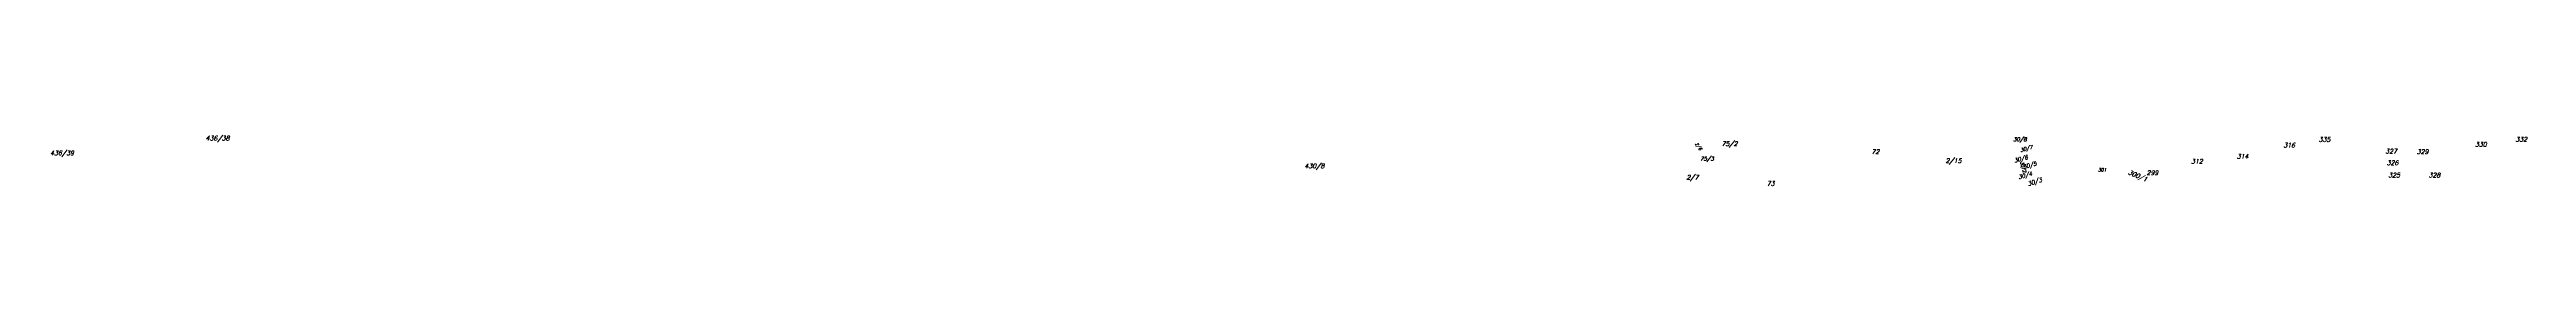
# Model space of a CAD drawing. Header units: millimetres. Extents: x -626413 to -622762, y -1174800 to -1172001.
# Drawn here: x -625671 to -624746, y -1173902 to -1173883 of the extents above; entities that cross this region are included whole.
import ezdxf
from ezdxf.enums import TextEntityAlignment as Align

# ---------------------------------------------------------------- set-up
doc = ezdxf.new("R2010")
doc.units = ezdxf.units.MM
doc.layers.add('Dobrinsko_parcelní čísla', color=7, linetype='Continuous', lineweight=0)
doc.styles.add('Style-ITALICS', font='ITALICS.shx')

msp = doc.modelspace()

# ---------------------------------------------------------------- texts
at = {"layer": 'Dobrinsko_parcelní čísla', "color": 7, "linetype": 'Continuous', "lineweight": 0, "style": 'Style-ITALICS'}
for s, height, p in [('436/38', 1.7, (-625603.89, -1173884.54)), ('30/8', 1.452, (-624932.61, -1173884.81)), ('335', 1.7, (-624819.22, -1173885)), ('332', 1.7, (-624745.72, -1173884.95)), ('436/39', 1.7, (-625661.98, -1173890.06)), ('430/8', 1.7, (-625194.94, -1173894.92)), ('75/3', 1.451, (-625049.48, -1173892.06)), ('75/2', 1.7, (-625040.61, -1173886.58)), ('72', 1.7, (-624987.68, -1173889.55)), ('2/15', 1.7, (-624956.98, -1173892.95)), ('312', 1.7, (-624866.87, -1173893.19)), ('314', 1.7, (-624849.81, -1173891.34)), ('316', 1.7, (-624832.38, -1173887.16)), ('327', 1.7, (-624794.33, -1173889.42)), ('326', 1.7, (-624793.8, -1173893.74)), ('329', 1.7, (-624782.58, -1173889.58)), ('330', 1.7, (-624760.82, -1173886.82)), ('2/7', 1.7, (-625055.19, -1173899.2)), ('73', 1.7, (-625026.82, -1173901.5)), ('301', 1.2, (-624902.86, -1173896.14)), ('299', 1.7, (-624883.48, -1173897.46)), ('325', 1.7, (-624793.22, -1173898.35)), ('328', 1.7, (-624778.15, -1173898.34))]:
    msp.add_text(s, height=height, dxfattribs=at).set_placement(p, align=Align.RIGHT)
for s, height, rotation, p in [('2/6', 1.139, 304, (-625054.77, -1173888.26)), ('30/6', 1.5, 15, (-624932.01, -1173891.46)), ('30/7', 1.353, 16, (-624930.28, -1173887.59)), ('30/2', 1.2, 285, (-624933.93, -1173896.64)), ('30/5', 1.479, 16, (-624928.81, -1173893.8)), ('30/4', 1.5, 16, (-624930.47, -1173897.6)), ('30/3', 1.568, 18, (-624926.78, -1173899.92)), ('300/1', 1.7, 337, (-624888.05, -1173899.97))]:
    msp.add_text(s, height=height, rotation=rotation, dxfattribs=at).set_placement(p, align=Align.RIGHT)

doc.saveas('drawing.dxf')
